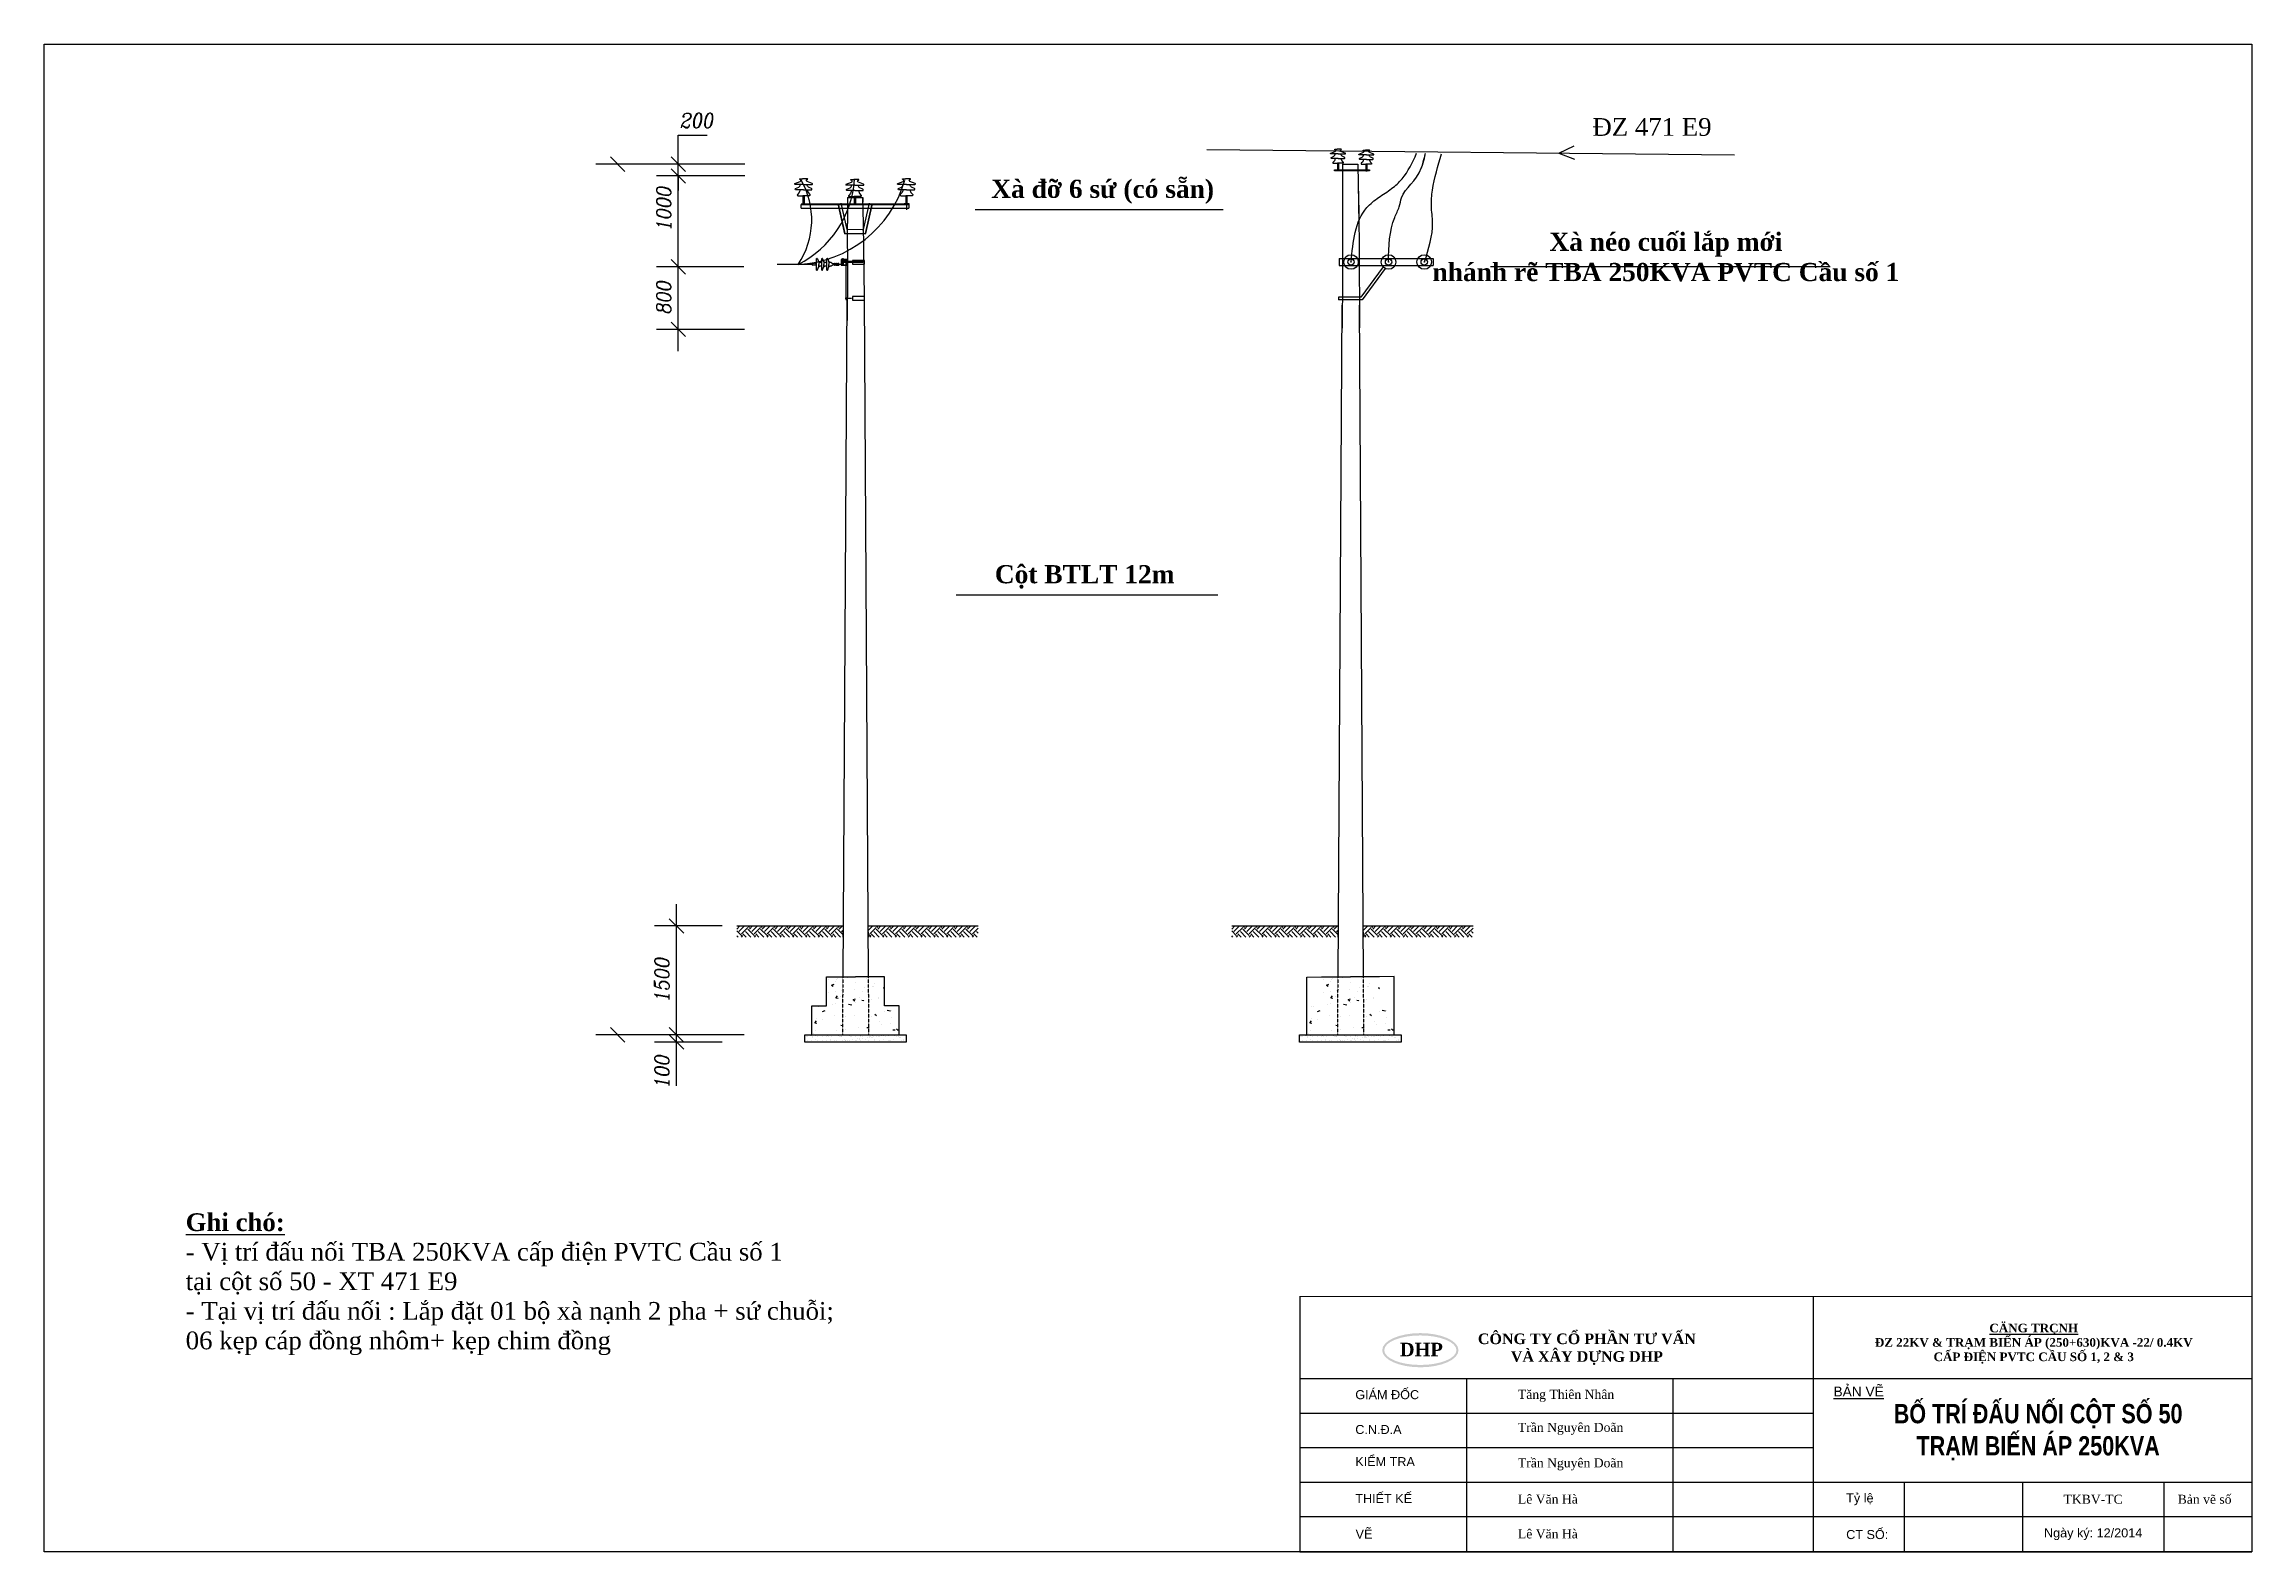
# Model space of a CAD drawing. Header units: inches. Extents: x -246336 to 136055, y -106871 to 69513.
# Drawn here: x -136536 to -116008, y -23762 to -9736 of the extents above; entities that cross this region are included whole.
import ezdxf

# ---------------------------------------------------------------- set-up
doc = ezdxf.new("R2010")
doc.units = ezdxf.units.IN
doc.header["$MEASUREMENT"] = 0
for name, pattern in [('ACAD_ISO10W100', [18.5, 12, -3, 0.5, -3]), ('DASHDOTX2', [2, 1, -0.5, 0, -0.5]), ('DASHEDX2', [1.5, 1, -0.5])]:
    doc.linetypes.add(name, pattern=pattern)
for name, color, linetype in [('kichthuoc', 7, 'Continuous'), ('KTEN', 7, 'Continuous'), ('T_VAT', 7, 'Continuous'), ('XA-TT1', 7, 'Continuous'), ('XA-TT2', 7, 'Continuous')]:
    doc.layers.add(name, color=color, linetype=linetype)
doc.styles.add('ANH', font='Vhavan.ttf', dxfattribs={"height": 2})
doc.styles.add('COM2', font='complex.shx', dxfattribs={"width": 0.9, "oblique": 10, "height": 2})
doc.styles.add('khung ten', font='Varr.ttf')
doc.styles.add('Kten', font='Vtimen.ttf')
doc.styles.add('VIET2', font='VNTIME_0.TTF', dxfattribs={"width": 0.8, "height": 2})
doc.styles.add('VIET25', font='VNTIME_0.TTF', dxfattribs={"height": 2.5})
doc.styles.add('VIET4', font='Vhtime.ttf', dxfattribs={"height": 4})

msp = doc.modelspace()

# ---------------------------------------------------------------- texts
at = {"insert": (-130472.276, -10447.058), "char_height": 135, "attachment_point": 5, "style": 'COM2'}
msp.add_mtext('\\A1;200', dxfattribs=at)
at = {"char_height": 135, "attachment_point": 5, "rotation": 90, "style": 'COM2'}
for s, insert in [('\\A1;1000', (-130775.282, -11272.297)), ('\\A1;800', (-130775.282, -12098.755)), ('1500', (-130792.32, -18445.875)), ('\\A1;100', (-130792.32, -19300.256))]:
    msp.add_mtext(s, dxfattribs=dict(at, insert=insert))
for s, insert, char_height, width, attachment_point, style in [('{\\fTimes New Roman|b1|i0|c0|p18;Xà \\fTimes New Roman|b1|i0|c238|p18;đ\\fTimes New Roman|b1|i0|c0|p18;ỡ 6 sứ (có sẵn)}', (-127729.703, -10997.633), 168.75, 5482.49361, 1, 'VIET4'), ('{\\fTimes New Roman|b1|i0|c0|p18;Xà néo cuối lắp mới\\Pnhánh rẽ TBA 250KVA PVTC Cầu số 1}', (-121457.011, -11490.363), 168.75, 5262.40857, 2, 'VIET4'), ('{\\fTimes New Roman|b1|i0|c0|p18;Cột BTLT 12m}', (-127696.67, -14582.87), 168.75, 2569.33551, 1, 'VIET4'), ('{\\fVNtimes new roman|b1|i0|c0|p34;\\L\\C0;CÄNG TRÇNH \\P\\fTimes New Roman|b1|i0|c238|p18;\\lĐZ\\fTimes New Roman|b1|i0|c0|p18; 22KV & \\fTimes New Roman|b1|i0|c163|p18;TR\\fTimes New Roman|b1|i0|c0|p18;ẠM\\fTimes New Roman|b1|i0|c163|p18; BI\\fTimes New Roman|b1|i0|c0|p18;ẾN\\fTimes New Roman|b1|i0|c163|p18; ÁP \\fTimes New Roman|b1|i0|c0|p18;(250+630)\\fTimes New Roman|b1|i0|c163|p18;KVA -22/ 0.4KV\\PC\\fTimes New Roman|b1|i0|c0|p18;ẤP\\fTimes New Roman|b1|i0|c163|p18; ĐI\\fTimes New Roman|b1|i0|c0|p18;ỆN\\fTimes New Roman|b1|i0|c163|p18; \\fTimes New Roman|b1|i0|c0|p18;PVTC CẦU SỐ 1, 2 & 3}', (-118036.533, -21825.949), 80.274192, 4265.23538, 5, 'Kten')]:
    msp.add_mtext(s, dxfattribs=dict(insert=insert, char_height=char_height, width=width, attachment_point=attachment_point, style=style))
at = {"color": 0, "style": 'khung ten'}
for s, insert, char_height, width, attachment_point in [('{\\fTimes New Roman|b1|i0|c0|p18;CÔNG TY CỔ PHẦN T\\fTimes New Roman|b1|i0|c163|p18;Ư V\\fTimes New Roman|b1|i0|c0|p18;ẤN\\fTimes New Roman|b1|i0|c163|p18;\\PVÀ XÂY D\\fTimes New Roman|b1|i0|c0|p18;ỰNG\\fTimes New Roman|b1|i0|c163|p18; DHP}', (-122191.712, -21877.29), 98.64518, 3985.14564, 5), ('{\\fArial|b0|i0|c0|p34;GIÁM ÐỐC}', (-124344.976, -22300.396), 84.03108, 987.0875, 4), ('{\\fTimes New Roman|b0|i0|c163|p18;Tăng Thiên Nhân}', (-122832.633, -22310.597), 84.03108, 1742.46477, 4), ('{\\fArial|b0|i0|c0|p34;C.N.\\fArial|b0|i0|c238|p34;Đ\\fArial|b0|i0|c0|p34;.A}', (-124344.976, -22624.424), 84.03108, 987.0875, 4), ('{\\fTimes New Roman|b0|i0|c0|p18;Trần \\fTimes New Roman|b0|i0|c163|p18;Nguyên Do\\fTimes New Roman|b0|i0|c0|p18;ãn}', (-122832.633, -22617.831), 84.03108, 1742.46477, 4), ('{\\fArial|b0|i0|c0|p34;KIỂM TRA}', (-124344.976, -22923.033), 84.03108, 987.0875, 4), ('{\\fTimes New Roman|b0|i0|c0|p18;Trần Nguyên Doãn}', (-122832.633, -22948.328), 84.03108, 1742.46477, 4), ('{\\fArial|b0|i0|c0|p34;THIẾT KẾ}', (-124345.208, -23266.775), 84.03108, 987.0875, 4), ('{\\fTimes New Roman|b0|i0|c0|p18;Lê V\\fTimes New Roman|b0|i0|c238|p18;ă\\fTimes New Roman|b0|i0|c0|p18;n Hà}', (-122832.633, -23272.201), 84.03108, 1742.46477, 4), ('{\\fArial|b0|i0|c0|p34;VẼ}', (-124342.397, -23596.82), 84.03108, 987.0875, 4), ('{\\fTimes New Roman|b0|i0|c0|p18;Lê V\\fTimes New Roman|b0|i0|c238|p18;ă\\fTimes New Roman|b0|i0|c0|p18;n Hà}', (-122832.633, -23595.881), 84.03108, 1742.46477, 4)]:
    msp.add_mtext(s, dxfattribs=dict(at, insert=insert, char_height=char_height, width=width, attachment_point=attachment_point))
at = {"color": 5, "insert": (-117995.648, -22649.263), "char_height": 179.46706, "width": 5453.69133, "attachment_point": 5, "style": 'VIET2'}
msp.add_mtext('{\\fArial|b1|i0|c0|p34;\\C0;BỐ TRÍ \\fArial|b1|i0|c238|p34;Đ\\fArial|b1|i0|c0|p34;ẤU NỐI CỘT SỐ 50\\PTRẠM BIẾN ÁP 250KVA}', dxfattribs=at)
at = {"layer": 'T_VAT', "ltscale": 0.01, "style": 'khung ten'}
for s, insert, char_height, width, attachment_point in [('{\\fArial|b0|i0|c0|p34;\\LBẢN VẼ}', (-119898.53, -22271.057), 91.33813, 2945.05088, 4), ('{\\fArial|b0|i0|c0|p34;Tỷ lệ}', (-119780.414, -23273.683), 84.03108, 822.80475, 4), ('{\\fTimes New Roman|b0|i0|c0|p18;TK\\fTimes New Roman|b0|i0|c163|p18;BV\\fTimes New Roman|b0|i0|c0|p18;-TC}', (-117484.26, -23273.652), 84.03108, 1315.88483, 5), ('{\\fTimes New Roman|b0|i0|c0|p18;Bản vẽ số}', (-116447.636, -23273.652), 84.03108, 1315.88483, 5), ('{\\fArial|b0|i0|c0|p34;CT SỐ:  }', (-119780.414, -23601.812), 84.03108, 822.80475, 4), ('{\\fArial|b0|i0|c0|p34;Ngày ký: 12/201\\fArial|b0|i0|c163|p34;4}', (-117484.26, -23598.262), 84.03108, 1315.88483, 5)]:
    msp.add_mtext(s, dxfattribs=dict(at, insert=insert, char_height=char_height, width=width, attachment_point=attachment_point))
at = {"layer": 'XA-TT1', "style": 'VIET25'}
msp.add_text('§Z 471 E9', height=165, dxfattribs=at).set_placement((-122139.882, -10588.957))
at = {"layer": 'XA-TT1', "insert": (-135220.297, -20612.617), "char_height": 165, "width": 12924.45, "attachment_point": 1, "style": 'VIET25'}
msp.add_mtext('{\\f.VnTimeH|b1|i0|c0|p34;\\LGhi chó:\\f.VnTimeH|b0|i0|c0|p34;\\l\\P\\fTimes New Roman|b0|i0|c0|p18;- Vị trí \\fTimes New Roman|b0|i0|c238|p18;đ\\fTimes New Roman|b0|i0|c0|p18;ấu nối TBA 250KVA cấp \\fTimes New Roman|b0|i0|c238|p18;đ\\fTimes New Roman|b0|i0|c0|p18;iện PVTC Cầu số 1\\Ptại cột số 50 - XT 471 E9\\P- Tại vị trí \\fTimes New Roman|b0|i0|c238|p18;đ\\fTimes New Roman|b0|i0|c0|p18;ấu nối : Lắp \\fTimes New Roman|b0|i0|c238|p18;đ\\fTimes New Roman|b0|i0|c0|p18;ặt 01 bộ xà nạnh 2 pha + sứ chuỗi; \\P06 kẹp cáp \\fTimes New Roman|b0|i0|c238|p18;đ\\fTimes New Roman|b0|i0|c0|p18;ồng nhôm+ kẹp chim \\fTimes New Roman|b0|i0|c238|p18;đ\\fTimes New Roman|b0|i0|c0|p18;ồng}', dxfattribs=at)

# ---------------------------------------------------------------- blocks, each defined once
blk = doc.blocks.new('*X142')
at = {"color": 0}
for p, q in [((96.01, 146.11), (96.01, 146.11)), ((98.68, 145.99), (98.68, 145.99)), ((99.67, 146.04), (99.67, 146.04)), ((96.02, 143.96), (96.02, 143.96)), ((96.08, 145.77), (96.08, 145.77)), ((96.48, 144.99), (96.83, 145.12)), ((96.48, 144.99), (96.73, 144.82)), ((97.06, 145.44), (97.06, 145.44)), ((97.08, 144.06), (97.08, 144.06)), ((97.08, 143.22), (97.32, 143.51)), ((97.08, 143.22), (97.38, 143.19)), ((97.14, 145.72), (97.14, 145.72)), ((97.34, 145.93), (97.34, 145.93)), ((97.68, 143.45), (97.68, 143.45)), ((97.91, 144.21), (97.91, 144.21)), ((99.46, 142.98), (99.81, 143.11)), ((99.46, 142.98), (99.71, 142.81)), ((99.6, 144.38), (99.6, 144.38)), ((99.73, 145.32), (99.73, 145.32)), ((100.35, 143.34), (100.35, 143.34)), ((100.74, 144.15), (100.74, 144.15)), ((101.07, 144.63), (101.07, 144.63)), ((101.34, 145.88), (101.34, 145.88)), ((101.94, 143.05), (101.94, 143.05)), ((102.2, 144.75), (102.2, 144.75)), ((102.32, 144.79), (102.32, 144.79)), ((102.4, 145.21), (102.4, 145.21)), ((102.9, 143.07), (102.9, 143.07)), ((103.02, 143.23), (103.02, 143.23)), ((103.65, 144.65), (103.65, 144.65)), ((103.66, 144.59), (103.79, 144.64)), ((103.66, 144.59), (103.79, 144.5)), ((94.18, 139.77), (94.43, 140.06)), ((94.39, 140.38), (94.39, 140.38)), ((94.45, 142.04), (94.45, 142.04)), ((94.71, 141.99), (94.71, 141.99)), ((95.26, 141.36), (95.61, 141.5)), ((95.28, 140.27), (95.28, 140.27)), ((96.6, 142.24), (96.6, 142.24)), ((96.96, 140.73), (96.96, 140.73)), ((97.02, 142.39), (97.02, 142.39)), ((98.44, 140.68), (98.44, 140.68)), ((98.84, 142.34), (99.28, 142.27)), ((99.54, 142.71), (99.54, 142.71)), ((99.69, 140.85), (99.69, 140.85)), ((99.76, 142.65), (99.76, 142.65)), ((100.66, 142.9), (100.96, 142.88)), ((101.01, 142.82), (101.01, 142.82)), ((101.59, 141.1), (101.59, 141.1)), ((102.05, 140.67), (102.05, 140.67)), ((102.45, 140.96), (102.7, 140.8)), ((103.1, 140), (103.1, 140)), ((103.85, 141.3), (103.85, 141.3)), ((104.17, 141.51), (104.62, 141.45)), ((104.71, 140.56), (104.71, 140.56)), ((104.74, 141.51), (104.74, 141.51)), ((93.97, 138.29), (93.97, 138.29)), ((94.18, 139.77), (94.48, 139.74)), ((94.33, 138.71), (94.33, 138.71)), ((97.13, 138.71), (97.13, 138.71)), ((97.77, 139.46), (98.07, 139.43)), ((98.38, 138.87), (98.38, 138.87)), ((100.27, 139.12), (100.27, 139.12)), ((101.36, 139.14), (101.66, 139.12)), ((103.43, 139.54), (103.43, 139.54)), ((104.68, 139.7), (104.68, 139.7)), ((104.94, 138.83), (105.24, 138.8)), ((105.43, 138.95), (105.68, 138.78)), ((105.77, 139.89), (105.77, 139.89))]:
    blk.add_line(p, q, dxfattribs=at)
blk = doc.blocks.new('*X141')
at = {"color": 0}
for p, q in [((84.21, 152.71), (84.63, 153.13)), ((84.85, 151.81), (84.21, 152.45)), ((84.52, 152.36), (85.29, 153.13)), ((84.85, 152.03), (85.74, 152.91)), ((86.16, 151.61), (85.41, 152.36)), ((85.96, 152.91), (85.74, 153.13)), ((86.62, 151.81), (85.74, 152.69)), ((85.96, 152.69), (86.4, 153.13)), ((86.29, 152.36), (87.06, 153.13)), ((86.62, 152.03), (87.5, 152.91)), ((87.93, 151.61), (87.17, 152.36)), ((88.39, 151.81), (87.5, 152.69)), ((87.73, 152.91), (87.51, 153.13)), ((87.73, 152.69), (88.17, 153.13)), ((88.06, 152.36), (88.83, 153.13)), ((88.39, 152.03), (89.27, 152.91)), ((89.69, 151.61), (88.94, 152.36)), ((89.49, 152.91), (89.27, 153.13)), ((90.16, 151.81), (89.27, 152.69)), ((89.49, 152.69), (89.93, 153.13)), ((89.82, 152.36), (90.6, 153.13)), ((90.16, 152.03), (91.04, 152.91)), ((91.46, 151.61), (90.71, 152.36)), ((91.26, 152.91), (91.04, 153.13)), ((91.92, 151.81), (91.04, 152.69)), ((91.26, 152.69), (91.7, 153.13)), ((91.59, 152.36), (92.36, 153.13)), ((91.92, 152.03), (92.81, 152.91)), ((93.23, 151.61), (92.48, 152.36)), ((93.03, 152.91), (92.81, 153.13)), ((93.69, 151.81), (92.81, 152.69)), ((93.03, 152.69), (93.47, 153.13)), ((93.36, 152.36), (94.13, 153.13)), ((93.69, 152.03), (94.58, 152.91)), ((95, 151.61), (94.24, 152.36)), ((94.8, 152.91), (94.58, 153.13)), ((95.46, 151.81), (94.58, 152.69)), ((94.8, 152.69), (95.24, 153.13)), ((95.13, 152.36), (95.9, 153.13)), ((95.46, 152.03), (96.34, 152.91)), ((96.77, 151.61), (96.01, 152.36)), ((97.23, 151.81), (96.34, 152.69)), ((96.56, 152.91), (96.35, 153.13)), ((96.56, 152.69), (97, 153.13)), ((96.9, 152.36), (97.67, 153.13)), ((97.23, 152.03), (98.11, 152.91)), ((98.53, 151.61), (97.78, 152.36)), ((98.33, 152.91), (98.11, 153.13)), ((98.85, 151.95), (98.11, 152.69)), ((98.33, 152.69), (98.77, 153.13)), ((98.66, 152.36), (98.86, 152.55)), ((102.29, 152.45), (102.97, 153.13)), ((102.29, 153.11), (102.31, 153.13)), ((102.53, 152.03), (103.41, 152.91)), ((103.84, 151.61), (103.08, 152.36)), ((104.3, 151.81), (103.41, 152.69)), ((103.64, 152.91), (103.42, 153.13)), ((103.64, 152.69), (104.08, 153.13)), ((103.97, 152.36), (104.74, 153.13)), ((104.3, 152.03), (105.18, 152.91)), ((105.6, 151.61), (104.85, 152.36)), ((105.4, 152.91), (105.18, 153.13)), ((106.07, 151.81), (105.18, 152.69)), ((105.4, 152.69), (105.84, 153.13)), ((105.73, 152.36), (106.51, 153.13)), ((106.07, 152.03), (106.95, 152.91)), ((107.37, 151.61), (106.62, 152.36)), ((107.17, 152.91), (106.95, 153.13)), ((107.83, 151.81), (106.95, 152.69)), ((107.17, 152.69), (107.61, 153.13)), ((107.5, 152.36), (108.27, 153.13)), ((107.83, 152.03), (108.72, 152.91)), ((109.14, 151.61), (108.39, 152.36)), ((108.94, 152.91), (108.72, 153.13)), ((109.6, 151.81), (108.72, 152.69)), ((108.94, 152.69), (109.38, 153.13)), ((109.27, 152.36), (110.04, 153.13)), ((109.6, 152.03), (110.49, 152.91)), ((110.91, 151.61), (110.15, 152.36)), ((110.71, 152.91), (110.49, 153.13)), ((111.37, 151.81), (110.49, 152.69)), ((110.71, 152.69), (111.15, 153.13)), ((111.04, 152.36), (111.81, 153.13)), ((111.37, 152.03), (112.25, 152.91)), ((112.68, 151.61), (111.92, 152.36)), ((113.14, 151.81), (112.25, 152.69)), ((112.47, 152.91), (112.26, 153.13)), ((112.47, 152.69), (112.91, 153.13)), ((112.81, 152.36), (113.58, 153.13)), ((113.14, 152.03), (114.02, 152.91)), ((114.44, 151.61), (113.69, 152.36)), ((114.24, 152.91), (114.02, 153.13)), ((114.9, 151.81), (114.02, 152.69)), ((114.24, 152.69), (114.68, 153.13)), ((114.57, 152.36), (115.34, 153.13)), ((114.9, 152.03), (115.79, 152.91)), ((116.21, 151.61), (115.46, 152.36)), ((116.01, 152.91), (115.79, 153.13)), ((116.67, 151.81), (115.79, 152.69)), ((116.01, 152.69), (116.45, 153.13)), ((116.34, 152.36), (117.11, 153.13)), ((116.67, 152.03), (117.46, 152.82)), ((117.46, 152.12), (117.23, 152.36)), ((84.39, 151.61), (84.21, 151.79)), ((84.87, 151.61), (85.07, 151.81)), ((85.5, 151.61), (85.07, 152.03)), ((86.64, 151.61), (86.84, 151.81)), ((87.26, 151.61), (86.84, 152.03)), ((88.41, 151.61), (88.61, 151.81)), ((89.03, 151.61), (88.61, 152.03)), ((90.18, 151.61), (90.38, 151.81)), ((90.8, 151.61), (90.38, 152.03)), ((91.94, 151.61), (92.14, 151.81)), ((92.57, 151.61), (92.14, 152.03)), ((93.71, 151.61), (93.91, 151.81)), ((94.34, 151.61), (93.91, 152.03)), ((95.48, 151.61), (95.68, 151.81)), ((96.1, 151.61), (95.68, 152.03)), ((97.25, 151.61), (97.45, 151.81)), ((97.87, 151.61), (97.45, 152.03)), ((102.53, 151.81), (102.3, 152.04)), ((102.55, 151.61), (102.75, 151.81)), ((103.17, 151.61), (102.75, 152.03)), ((104.32, 151.61), (104.52, 151.81)), ((104.94, 151.61), (104.52, 152.03)), ((106.09, 151.61), (106.29, 151.81)), ((106.71, 151.61), (106.29, 152.03)), ((107.85, 151.61), (108.05, 151.81)), ((108.48, 151.61), (108.05, 152.03)), ((109.62, 151.61), (109.82, 151.81)), ((110.25, 151.61), (109.82, 152.03)), ((111.39, 151.61), (111.59, 151.81)), ((112.01, 151.61), (111.59, 152.03)), ((113.16, 151.61), (113.36, 151.81)), ((113.78, 151.61), (113.36, 152.03)), ((114.92, 151.61), (115.13, 151.81)), ((115.55, 151.61), (115.13, 152.03)), ((116.69, 151.61), (116.89, 151.81)), ((117.32, 151.61), (116.89, 152.03))]:
    blk.add_line(p, q, dxfattribs=at)
blk = doc.blocks.new('*X140')
at = {"color": 0}
for p, q in [((93.65, 137.9), (93.65, 137.9)), ((93.76, 137.84), (93.76, 137.84)), ((93.91, 137.94), (93.91, 137.94)), ((94.02, 137.32), (94.02, 137.32)), ((94.32, 137.99), (94.32, 137.99)), ((94.51, 137.36), (94.51, 137.36)), ((94.56, 137.99), (94.56, 137.99)), ((94.62, 137.78), (94.62, 137.78)), ((94.65, 137.91), (94.65, 137.91)), ((95, 138.08), (95, 138.08)), ((95.08, 137.51), (95.08, 137.51)), ((95.1, 137.98), (95.1, 137.98)), ((95.26, 138.11), (95.26, 138.11)), ((95.31, 137.85), (95.31, 137.85)), ((95.32, 137.34), (95.32, 137.34)), ((95.97, 137.83), (95.97, 137.83)), ((96.07, 137.36), (96.07, 137.36)), ((96.59, 137.95), (96.59, 137.95)), ((96.6, 137.33), (96.6, 137.33)), ((96.66, 137.98), (96.66, 137.98)), ((96.87, 137.85), (96.87, 137.85)), ((97.08, 137.49), (97.08, 137.49)), ((97.18, 137.41), (97.18, 137.41)), ((97.28, 137.85), (97.28, 137.85)), ((97.63, 137.37), (97.63, 137.37)), ((97.95, 137.38), (97.95, 137.38)), ((98.15, 137.2), (98.15, 137.2)), ((98.22, 137.99), (98.22, 137.99)), ((98.41, 137.23), (98.41, 137.23)), ((98.43, 137.85), (98.43, 137.85)), ((98.56, 137.84), (98.56, 137.84)), ((98.59, 137.93), (98.59, 137.93)), ((98.68, 137.85), (98.68, 137.85)), ((98.81, 137.29), (98.81, 137.29)), ((99.11, 137.45), (99.11, 137.45)), ((99.19, 137.37), (99.19, 137.37)), ((99.26, 137.4), (99.26, 137.4)), ((99.49, 137.38), (99.49, 137.38)), ((99.75, 137.41), (99.75, 137.41)), ((99.77, 137.99), (99.77, 137.99)), ((99.91, 137.89), (99.91, 137.89)), ((99.98, 137.85), (99.98, 137.85)), ((100.16, 137.47), (100.16, 137.47)), ((100.54, 137.39), (100.54, 137.39)), ((100.62, 137.89), (100.62, 137.89)), ((100.74, 137.37), (100.74, 137.37)), ((100.84, 137.56), (100.84, 137.56)), ((101.1, 137.59), (101.1, 137.59)), ((101.12, 137.43), (101.12, 137.43)), ((101.21, 137.35), (101.21, 137.35)), ((101.22, 137.91), (101.22, 137.91)), ((101.33, 137.99), (101.33, 137.99)), ((101.51, 137.64), (101.51, 137.64)), ((101.54, 137.86), (101.54, 137.86)), ((101.89, 137.44), (101.89, 137.44)), ((102.19, 137.73), (102.19, 137.73)), ((102.3, 137.37), (102.3, 137.37)), ((102.45, 137.77), (102.45, 137.77)), ((102.5, 137.9), (102.5, 137.9)), ((102.62, 137.87), (102.62, 137.87)), ((102.71, 137.79), (102.71, 137.79)), ((102.85, 137.82), (102.85, 137.82)), ((102.89, 137.99), (102.89, 137.99)), ((103.1, 137.86), (103.1, 137.86)), ((103.15, 137.39), (103.15, 137.39)), ((103.2, 137.46), (103.2, 137.46)), ((103.53, 137.91), (103.53, 137.91)), ((103.79, 137.94), (103.79, 137.94)), ((103.85, 137.95), (103.85, 137.95)), ((103.86, 137.38), (103.86, 137.38)), ((104.2, 138), (104.2, 138)), ((104.44, 138), (104.44, 138)), ((104.48, 137.45), (104.48, 137.45)), ((104.65, 137.83), (104.65, 137.83)), ((104.66, 137.86), (104.66, 137.86)), ((104.88, 138.09), (104.88, 138.09)), ((105.14, 138.12), (105.14, 138.12)), ((105.15, 137.97), (105.15, 137.97)), ((105.15, 137.37), (105.15, 137.37)), ((105.24, 137.29), (105.24, 137.29)), ((105.41, 137.38), (105.41, 137.38)), ((105.83, 137.5), (105.83, 137.5)), ((106, 138), (106, 138)), ((106.21, 137.87), (106.21, 137.87)), ((106.43, 137.96), (106.43, 137.96)), ((106.65, 137.81), (106.65, 137.81)), ((106.74, 137.72), (106.74, 137.72)), ((106.97, 137.38), (106.97, 137.38)), ((107.14, 137.52), (107.14, 137.52)), ((107.18, 137.33), (107.18, 137.33)), ((107.56, 138), (107.56, 138))]:
    blk.add_line(p, q, dxfattribs=at)
blk = doc.blocks.new('_OBLIQUE')
at = {"color": 0, "linetype": 'ByBlock'}
blk.add_line((-0.5, -0.5), (0.5, 0.5), dxfattribs=at)
blk = doc.blocks.new('SUDUNG')
at = {"layer": 'XA-TT1', "linetype": 'Continuous'}
for points in [[(0, 1.17), (-0.52, 1.17, -0.756652), (-0.53, 1.23), (-0.21, 1.36, 0.805003), (-0.22, 1.48, -1.319257), (-0.22, 1.52), (-0.06, 1.52)], [(0, 1.17), (0.52, 1.17, 0.756652), (0.53, 1.23), (0.21, 1.36, -0.805003), (0.22, 1.48, 1.319257), (0.22, 1.52), (-0.06, 1.52)], [(0, 0.84), (-0.47, 0.84, -0.745259), (-0.49, 0.92), (-0.3, 1.01, 0.255502), (-0.21, 1.16)], [(-0.21, 0.84), (-0.27, 0.67), (-0.38, 0.55, 0.566381), (-0.35, 0.48), (0, 0.48)], [(0, 0.84), (0.47, 0.84, 0.745259), (0.49, 0.92), (0.3, 1.01, -0.255502), (0.21, 1.16)], [(0.21, 0.84), (0.27, 0.67), (0.38, 0.55, -0.566381), (0.35, 0.48), (0, 0.48)]]:
    blk.add_lwpolyline(points, format="xyb", dxfattribs=at)
blk.add_lwpolyline([(-0.05, 0.48), (-0.05, 0), (0.05, 0), (0.05, 0.48)], close=True, dxfattribs=at)
blk = doc.blocks.new('A$C12321B95')
at = {"layer": 'XA-TT1', "linetype": 'Continuous', "xscale": -2.7, "yscale": 2.7, "zscale": 2.7, "rotation": 90}
blk.add_blockref('SUDUNG', (4.09, 1.48), dxfattribs=at)
blk = doc.blocks.new('546')
for p, q in [((26076, 3613), (26074.9, 3613)), ((26075.2, 3613), (26075.2, 3613)), ((26075.5, 3613), (26075.2, 3613)), ((26075.5, 3613.2), (26075.3, 3613.2)), ((26075.3, 3613), (26075.3, 3613.1)), ((26075.4, 3613.1), (26075.4, 3613)), ((26075.4, 3613.1), (26075.4, 3613)), ((26075.5, 3613.2), (26075.6, 3613.2)), ((26075.5, 3613), (26075.8, 3613)), ((26075.6, 3613.1), (26075.6, 3613)), ((26075.7, 3613), (26075.7, 3613.1)), ((26075.8, 3613), (26075.8, 3613)), ((26076, 3613), (26076.4, 3613.3)), ((26077.1, 3613.3), (26076.4, 3613.3)), ((26085.4, 3617.6), (26084.3, 3614.6)), ((26084.3, 3614.6), (26084.3, 3612.5)), ((26086.3, 3618), (26085.9, 3618)), ((26086.3, 3618), (26086.3, 3607)), ((26090.2, 3617.6), (26089.1, 3614.6)), ((26089.1, 3614.6), (26089.1, 3612.5)), ((26091, 3618), (26090.7, 3618)), ((26091, 3618), (26091, 3607)), ((26094.9, 3617.6), (26093.8, 3614.6)), ((26093.8, 3614.6), (26093.8, 3612.5)), ((26095.7, 3618), (26095.4, 3618)), ((26095.7, 3618), (26095.7, 3607)), ((26095.8, 3613.1), (26097.1, 3613.1)), ((26097.3, 3612.9), (26097.2, 3613)), ((26097.6, 3612.9), (26097.6, 3613)), ((26097.8, 3613.1), (26099.4, 3613.1)), ((26098.1, 3613.1), (26098.2, 3613.1)), ((26077.1, 3612.8), (26074.9, 3612.8)), ((26077.1, 3612.1), (26074.9, 3612.1)), ((26076, 3612), (26074.9, 3612)), ((26075.2, 3611.9), (26075.2, 3612)), ((26075.5, 3611.9), (26075.2, 3611.9)), ((26075.5, 3611.9), (26075.3, 3611.9)), ((26075.3, 3611.9), (26075.3, 3611.8)), ((26075.5, 3611.7), (26075.3, 3611.7)), ((26075.4, 3612.1), (26075.4, 3612.8)), ((26075.4, 3611.8), (26075.4, 3611.9)), ((26075.4, 3611.8), (26075.4, 3611.9)), ((26075.4, 3611.7), (26075.4, 3611.6)), ((26075.4, 3611.6), (26075.5, 3611.6)), ((26075.4, 3611.6), (26075.4, 3611.6)), ((26075.4, 3611.6), (26075.5, 3611.6)), ((26075.5, 3611.9), (26075.6, 3611.9)), ((26075.5, 3611.9), (26075.8, 3611.9)), ((26075.5, 3611.7), (26075.6, 3611.7)), ((26075.6, 3611.6), (26075.5, 3611.6)), ((26075.6, 3611.6), (26075.5, 3611.6)), ((26075.6, 3612.1), (26075.6, 3612.8)), ((26075.6, 3611.8), (26075.6, 3611.9)), ((26075.6, 3611.7), (26075.6, 3611.6)), ((26075.6, 3611.6), (26075.6, 3611.6)), ((26075.7, 3611.9), (26075.7, 3611.8)), ((26075.8, 3611.9), (26075.8, 3612)), ((26076, 3612), (26076.4, 3611.6)), ((26077.1, 3611.6), (26076.4, 3611.6)), ((26077.1, 3612.8), (26078, 3612.8)), ((26077.1, 3612.1), (26078, 3612.1)), ((26077.9, 3612.1), (26078.1, 3612.1)), ((26078, 3612.8), (26078.1, 3612.8)), ((26079.5, 3612.8), (26080.3, 3612.8)), ((26079.5, 3612.1), (26080.3, 3612.1)), ((26084.3, 3610.3), (26084.3, 3612.5)), ((26085.4, 3607.3), (26084.3, 3610.3)), ((26086.3, 3607), (26085.9, 3607)), ((26089.1, 3610.3), (26089.1, 3612.5)), ((26090.2, 3607.3), (26089.1, 3610.3)), ((26091, 3607), (26090.7, 3607)), ((26093.8, 3610.3), (26093.8, 3612.5)), ((26094.9, 3607.3), (26093.8, 3610.3)), ((26095.7, 3607), (26095.4, 3607)), ((26095.8, 3611.8), (26097.1, 3611.8)), ((26097.3, 3612), (26097.2, 3611.9)), ((26097.6, 3612), (26097.6, 3611.9)), ((26097.8, 3611.8), (26099.4, 3611.8)), ((26098.1, 3611.8), (26098.2, 3611.8))]:
    blk.add_line(p, q)
at = {"color": 4}
for p, q in [((26075.5, 3613.7), (26075.5, 3611)), ((26075.4, 3612.1), (26075.4, 3612.3)), ((26075.4, 3612.3), (26075.6, 3612.3)), ((26075.4, 3611.6), (26075.4, 3611.7)), ((26075.6, 3612.1), (26075.6, 3612.3)), ((26075.6, 3611.6), (26075.6, 3611.7))]:
    blk.add_line(p, q, dxfattribs=at)
at = {"color": 9}
for p, q in [((26100.1, 3612.6), (26105.1, 3612.6)), ((26100.1, 3612.3), (26105.3, 3612.3))]:
    blk.add_line(p, q, dxfattribs=at)
for centre, radius in [((26078.8, 3612.5), 0.528), ((26077.1, 3612.5), 0.372)]:
    blk.add_circle(centre, radius)
for centre, radius, start, end in [((26075.3, 3613.1), 0.0644, 32.9022, 147.0978), ((26075.5, 3612.9), 0.224, 60.3023, 119.6977), ((26075.5, 3612.9), 0.224, 60.3023, 119.6977), ((26075.6, 3613.1), 0.0644, 32.9022, 147.0978), ((26077.1, 3612.5), 0.868, 25.3769, 90), ((26078.8, 3612.5), 0.803, 213.6951, 146.3049), ((26080.9, 3612.5), 0.753, 90, 270), ((26085.9, 3617.5), 0.496, 90, 160.2802), ((26090.7, 3617.5), 0.496, 90, 160.2802), ((26095.4, 3617.5), 0.496, 90, 160.2802), ((26096.9, 3612.8), 0.37, 25.6706, 58.4804), ((26098, 3612.8), 0.37, 121.5196, 154.3294), ((26099.4, 3612.5), 0.686, 270, 90), ((26075.3, 3611.9), 0.0644, 32.9022, 147.0978), ((26075.3, 3611.8), 0.0644, 212.9022, 327.0978), ((26075.5, 3611.7), 0.224, 60.3023, 119.6977), ((26075.5, 3611.9), 0.224, 240.3023, 299.6977), ((26075.5, 3611.9), 0.224, 240.3023, 299.6977), ((26075.6, 3611.9), 0.0644, 32.9022, 147.0978), ((26075.6, 3611.8), 0.0644, 212.9022, 327.0978), ((26077.1, 3612.5), 0.868, 270, 334.6231), ((26078, 3613), 0.165, 270, 326.3049), ((26078, 3611.9), 0.165, 33.6951, 90), ((26085.9, 3607.5), 0.496, 199.7198, 270), ((26090.7, 3607.5), 0.496, 199.7198, 270), ((26095.4, 3607.5), 0.496, 199.7198, 270), ((26096.9, 3612.1), 0.37, 301.5196, 334.3294), ((26097.4, 3613.1), 0.198, 225.0339, 314.9661), ((26097.4, 3611.9), 0.198, 45.0339, 134.9661), ((26098, 3612.1), 0.37, 205.6706, 238.4804), ((26099.4, 3612.5), 0.293, 90, 270), ((26099.4, 3612.5), 0.293, 270, 90)]:
    blk.add_arc(centre, radius, start, end)
for points in [[(26080.9, 3613.2), (26081.3, 3613.3), (26081.7, 3613.6), (26082.2, 3614.1), (26083.5, 3614.3), (26083.9, 3614.7), (26084.3, 3614.6)], [(26080.9, 3611.7), (26081.3, 3611.6), (26081.7, 3611.3), (26082.2, 3610.8), (26083.5, 3610.7), (26083.9, 3610.2), (26084.3, 3610.3)]]:
    blk.add_spline(points, degree=3)
for points, knots in [([(26086.3, 3613.4), (26086.3, 3613.5), (26086.6, 3613.7), (26087.1, 3614.4), (26088.2, 3613.9), (26088.6, 3614.8), (26089, 3614.6), (26089.1, 3614.6)], [17.292777, 17.292777, 17.292777, 17.292777, 24.779036, 47.769228, 85.139292, 103.993282, 117.459235, 117.459235, 117.459235, 117.459235]), ([(26091, 3613.5), (26091.1, 3613.5), (26091.3, 3613.8), (26091.7, 3614.4), (26092.9, 3613.9), (26093.3, 3614.8), (26093.7, 3614.6), (26093.8, 3614.6)], [20.754354, 20.754354, 20.754354, 20.754354, 24.779036, 47.769228, 85.139292, 103.993282, 117.459235, 117.459235, 117.459235, 117.459235]), ([(26086.3, 3611.5), (26086.3, 3611.4), (26086.6, 3611.2), (26087.1, 3610.5), (26088.2, 3611), (26088.6, 3610.1), (26089, 3610.3), (26089.1, 3610.3)], [17.292777, 17.292777, 17.292777, 17.292777, 24.779036, 47.769228, 85.139292, 103.993282, 117.459235, 117.459235, 117.459235, 117.459235]), ([(26091, 3611.4), (26091.1, 3611.4), (26091.3, 3611.2), (26091.7, 3610.5), (26092.9, 3611), (26093.3, 3610.1), (26093.7, 3610.3), (26093.8, 3610.3)], [20.754354, 20.754354, 20.754354, 20.754354, 24.779036, 47.769228, 85.139292, 103.993282, 117.459235, 117.459235, 117.459235, 117.459235])]:
    blk.add_open_spline(points, degree=3, knots=knots)
blk.add_open_spline([(26105.1, 3612.6), (26105.1, 3612.6), (26105.2, 3612.4), (26105.2, 3612.3), (26105.3, 3612.3)], degree=3, knots=[23.521858, 23.521858, 23.521858, 23.521858, 27.44351, 31.421956, 31.421956, 31.421956, 31.421956], dxfattribs=at)
blk = doc.blocks.new('TDE')
h = blk.add_hatch(color=5)
edge = h.paths.add_edge_path()
edge.add_ellipse((2364, -115), major_axis=(-277, 0), ratio=0.448156, start_angle=0, end_angle=360)
edge = h.paths.add_edge_path(flags=16)
edge.add_ellipse((2364, -115), major_axis=(262, 0), ratio=0.409156, start_angle=0, end_angle=360)
h.paths.add_polyline_path([(2191, -37), (2540, -37), (2540, -184), (2191, -184)], flags=8)
at = {"insert": (2215, -61), "char_height": 98, "width": 363.53, "attachment_point": 1, "style": 'ANH'}
blk.add_mtext('{\\fTimes New Roman|b1|i0|c0|p18;\\C1;DHP}', dxfattribs=at)

# ---------------------------------------------------------------- hatches: boundary and pattern name
h = msp.add_hatch(color=256)
edge = h.paths.add_edge_path()
edge.add_arc((-124384.442, -11762.977), 1.826, 0, 360)
h = msp.add_hatch(color=256)
edge = h.paths.add_edge_path()
edge.add_arc((-124035.742, -11762.992), 1.826, 0, 360)
h = msp.add_hatch(color=256)
edge = h.paths.add_edge_path()
edge.add_arc((-123704.054, -11762.775), 1.826, 0, 360)

# ---------------------------------------------------------------- linework, layer by layer
at = {"color": 4}
for p, q in [((-130640.282, -10852.058), (-130640.282, -10582.058)), ((-130640.282, -10582.058), (-130371.77, -10582.058)), ((-130022.358, -10852.058), (-131406.509, -10852.058)), ((-130022.358, -10852.058), (-130842.782, -10852.058)), ((-130640.282, -11784.692), (-130640.282, -10759.903)), ((-130640.282, -10962.403), (-130640.282, -10852.058)), ((-130022.459, -10962.403), (-130842.782, -10962.403)), ((-130022.459, -10962.403), (-130842.782, -10962.403)), ((-130640.282, -10962.403), (-130640.282, -11097.403)), ((-130640.282, -12592.123), (-130640.282, -11605.388)), ((-130029.42, -11807.887), (-130842.782, -11807.887)), ((-130029.375, -11807.888), (-130842.782, -11807.888)), ((-130025.583, -12389.623), (-130842.782, -12389.623)), ((-130026.225, -18952.125), (-131406.509, -18952.125))]:
    msp.add_line(p, q, dxfattribs=at)
at = {"linetype": 'Continuous'}
msp.add_line((-125726.34, -10717.104), (-120818.841, -10767.327), dxfattribs=at)
for p, q in [((-129070.27, -11460.771), (-128920.214, -11458.715)), ((-129090.073, -11500.146), (-128896.969, -11499.187)), ((-129087.834, -11497.333), (-128899.208, -11496.374)), ((-129448.201, -11784.612), (-129719.35, -11784.612)), ((-129126.675, -11744.777), (-129126.675, -11793.317)), ((-129126.675, -11793.317), (-129078.075, -11793.377)), ((-129123.857, -11744.777), (-129123.857, -11789.849)), ((-129123.857, -11789.849), (-129078.183, -11789.849)), ((-123088.745, -11806.111), (-119928.887, -11806.111)), ((-119239.813, -23113.169), (-119239.813, -23762.326))]:
    msp.add_line(p, q)
at = {"color": 7}
for p, q in [((-124440.515, -11729.095), (-124427.015, -11729.095)), ((-123647.963, -11729.095), (-123661.463, -11729.095))]:
    msp.add_line(p, q, dxfattribs=at)
at = {"color": 2}
for p, q in [((-124086.285, -11807.789), (-124292.626, -12089.958)), ((-124068.408, -11822.104), (-124279.59, -12114.628)), ((-124292.626, -12089.958), (-124500.494, -12089.958)), ((-124500.494, -12089.958), (-124500.479, -12114.628)), ((-124279.59, -12114.628), (-124500.479, -12114.628))]:
    msp.add_line(p, q, dxfattribs=at)
at = {"color": 4, "linetype": 'Continuous'}
for p, q in [((-130231.802, -17939.625), (-130859.82, -17939.625)), ((-130231.802, -19019.625), (-130859.82, -19019.625))]:
    msp.add_line(p, q, dxfattribs=at)
for points in [[(-136536.48, -9736.032), (-116008.451, -9736.032), (-116008.451, -23762.326), (-136536.48, -23762.326)], [(-124539.233, -10905.803), (-124212.508, -10905.803), (-124212.508, -10914.555), (-124539.233, -10914.555)], [(-124483.335, -10905.803), (-124302.857, -10905.803), (-124302.857, -10914.555), (-124483.335, -10914.555)], [(-128923.251, -11766.883), (-129119.93, -11766.883), (-129119.93, -11754.46), (-128923.251, -11754.46)]]:
    msp.add_lwpolyline(points, close=True)
for points in [[(-129496.914, -11222.683), (-128495.664, -11222.683)], [(-129496.914, -11226.621), (-128495.664, -11226.621)], [(-129496.914, -11262.058), (-128495.664, -11262.058)], [(-129090.073, -11500.146), (-129153.855, -11222.833)], [(-129087.834, -11497.333), (-129151.114, -11222.203)], [(-129070.27, -11460.771), (-129126.445, -11216.529)], [(-128916.772, -11459.812), (-128860.597, -11215.57)], [(-128899.208, -11496.374), (-128835.928, -11221.244)], [(-128896.969, -11499.187), (-128833.187, -11221.874)], [(-128540.664, -11219.308), (-128540.664, -11222.683)], [(-128540.664, -11219.308), (-128495.664, -11219.308)], [(-128540.664, -11222.683), (-128495.664, -11222.683)], [(-128495.664, -11219.308), (-128495.664, -11222.683)], [(-128495.664, -11222.683), (-128495.664, -11262.058)], [(-128920.007, -11473.874), (-128916.772, -11459.812)], [(-129162.353, -11787.058), (-129162.353, -11781.435), (-129112.549, -11781.435), (-129112.544, -11731.631), (-129106.921, -11731.631), (-129106.921, -11787.058), (-129162.353, -11787.058)]]:
    msp.add_lwpolyline(points)
at = {"color": 9, "linetype": 'ACAD_ISO10W100', "ltscale": 0.5}
msp.add_lwpolyline([(-128518.164, -11201.111), (-128518.164, -11277.996)], dxfattribs=at)
at = {"color": 4, "linetype": 'DASHDOTX2'}
for points in [[(-129021.59, -11766.883), (-129087.791, -11766.883)], [(-129021.59, -11766.883), (-129087.791, -11766.883)], [(-129021.59, -12101.003), (-129087.791, -12101.003)], [(-129021.59, -12101.003), (-129087.791, -12101.003)]]:
    msp.add_lwpolyline(points, dxfattribs=at)
at = {"color": 3}
msp.add_lwpolyline([(-129078.165, -11771.382), (-129082.15, -11771.382), (-129082.15, -12112.061), (-129078.165, -12112.061)], close=True, dxfattribs=at)
at = {"color": 2}
for points in [[(-128907.417, -11750.107), (-129021.59, -11750.107), (-129021.59, -11783.658), (-128907.417, -11783.658)], [(-128907.417, -11750.107), (-129021.59, -11750.107), (-129021.59, -11783.658), (-128907.417, -11783.658)], [(-128907.417, -12084.227), (-129021.59, -12084.227), (-129021.59, -12117.778), (-128907.417, -12117.778)], [(-128907.417, -12084.227), (-129021.59, -12084.227), (-129021.59, -12117.778), (-128907.417, -12117.778)]]:
    msp.add_lwpolyline(points, close=True, dxfattribs=at)
for centre, radius in [((-124384.442, -11762.977), 67.538), ((-124035.742, -11762.992), 67.538), ((-123704.054, -11762.775), 67.538), ((-124384.442, -11762.977), 29.717), ((-124384.442, -11762.977), 1.826), ((-124035.742, -11762.992), 29.717), ((-124035.742, -11762.992), 1.826), ((-123704.054, -11762.775), 29.717), ((-123704.054, -11762.775), 1.826)]:
    msp.add_circle(centre, radius)
for centre, radius, start, end in [((-129957.893, -10928.447), 959.528, 296.8391997, 355.9447881), ((-130145.656, -11370.506), 746.39, 326.3022914, 29.7451079), ((-129574.577, -10702.717), 1083.045, 272.6407466, 344.0580149)]:
    msp.add_arc(centre, radius, start, end)
at = {"layer": 'kichthuoc', "color": 6}
for p, q in [((-124861.253, -21383.729), (-124861.253, -23762.326)), ((-124861.253, -21383.729), (-124861.253, -23762.326)), ((-124861.253, -21385.514), (-116008.451, -21383.729)), ((-124861.253, -21385.514), (-124861.253, -23762.326)), ((-116008.451, -21383.729), (-116008.451, -23762.326)), ((-116008.451, -21570.211), (-116008.451, -23762.326)), ((-124861.253, -23762.326), (-116008.451, -23762.326)), ((-124167.193, -23762.326), (-116008.451, -23762.326))]:
    msp.add_line(p, q, dxfattribs=at)
at = {"layer": 'KTEN'}
for p, q in [((-120087.86, -21384.551), (-120087.822, -23761.504)), ((-124861.253, -22150.083), (-116008.451, -22150.083)), ((-123311.541, -22150.083), (-123311.541, -23762.326)), ((-123311.309, -22150.02), (-123311.309, -23762.263)), ((-121392.972, -22150.083), (-121392.972, -23762.326)), ((-124861.253, -22471.112), (-120087.822, -22471.112)), ((-124861.253, -22792.14), (-120087.822, -22792.14)), ((-124861.253, -23113.169), (-120087.822, -23113.169)), ((-120087.822, -23113.169), (-116008.451, -23113.169)), ((-118142.434, -23113.169), (-118142.434, -23762.326)), ((-118142.203, -23113.106), (-118142.203, -23762.263)), ((-116826.318, -23113.169), (-116826.318, -23762.326)), ((-124861.253, -23434.198), (-120087.822, -23434.198)), ((-120087.822, -23434.198), (-116008.451, -23434.198))]:
    msp.add_line(p, q, dxfattribs=at)
at = {"layer": 'XA-TT1', "color": 3}
for q in [(-122309.053, -10680.773), (-122307.237, -10807.718)]:
    msp.add_line((-122451.672, -10750.616), q, dxfattribs=at)
at = {"layer": 'XA-TT1'}
msp.add_line((-129496.914, -11262.058), (-129496.914, -11226.621), dxfattribs=at)
at = {"layer": 'XA-TT2', "color": 2, "ltscale": 5}
for p, q in [((-124465.126, -10852.058), (-124465.263, -11908.173)), ((-124320.339, -10852.058), (-124313.318, -11403.289)), ((-129066.874, -11161.455), (-129067.727, -11403.29)), ((-129066.933, -11161.455), (-129066.966, -11204.79)), ((-128925.7, -11161.455), (-128920.973, -11403.296)), ((-128925.312, -11161.455), (-128925.251, -11204.79)), ((-124314.931, -11104.814), (-124310.276, -11612.086)), ((-129068.84, -11400.901), (-129067.511, -11874.622)), ((-128920.973, -11403.296), (-128911.473, -12096.918)), ((-124310.276, -11612.086), (-124305.734, -12375.112)), ((-129067.511, -11874.622), (-129070.091, -12308.102)), ((-129072.984, -12096.918), (-129110.578, -18412.125)), ((-128911.473, -12096.918), (-128873.878, -18412.125)), ((-124465.263, -11908.173), (-124467.644, -12377.294)), ((-124470.936, -12163.928), (-124508.131, -18412.125)), ((-124308.626, -12163.928), (-124271.431, -18412.125))]:
    msp.add_line(p, q, dxfattribs=at)
at = {"layer": 'XA-TT2', "color": 4, "linetype": 'Continuous'}
for p, q in [((-130657.32, -10941.792), (-130657.32, -10941.792)), ((-130657.32, -19426.307), (-130657.32, -17737.125))]:
    msp.add_line(p, q, dxfattribs=at)
at = {"layer": 'XA-TT2', "color": 3}
for p, q in [((-125572.624, -11277.258), (-127880.765, -11277.258)), ((-125624.057, -14862.417), (-128057.37, -14862.417)), ((-125624.057, -14862.417), (-126626.036, -14862.417))]:
    msp.add_line(p, q, dxfattribs=at)
at = {"layer": 'XA-TT2', "color": 5}
for p, q in [((-130096.802, -17939.625), (-129107.822, -17939.625)), ((-128876.634, -17939.625), (-127852.373, -17939.625)), ((-125494.354, -17939.625), (-124505.375, -17939.625)), ((-124274.187, -17939.625), (-123249.925, -17939.625))]:
    msp.add_line(p, q, dxfattribs=at)
at = {"layer": 'XA-TT2'}
for p, q in [((-129107.822, -17939.625), (-129108.827, -18042.596)), ((-128876.634, -17939.625), (-128875.63, -18042.596)), ((-124505.375, -17939.625), (-124506.379, -18042.596)), ((-124274.187, -17939.625), (-124273.183, -18042.596))]:
    msp.add_line(p, q, dxfattribs=at)
at = {"layer": 'XA-TT2', "color": 2}
for points in [[(-124465.126, -10852.058), (-124320.339, -10852.058)], [(-129066.933, -11161.455), (-128925.312, -11161.455)]]:
    msp.add_lwpolyline(points, dxfattribs=at)
at = {"layer": 'XA-TT2'}
for points in [[(-129072.675, -11793.377), (-129072.675, -11739.377), (-129126.675, -11739.377), (-129126.675, -11744.777), (-129078.075, -11744.777), (-129078.075, -11793.377)], [(-129072.675, -11793.377), (-129072.675, -11739.377), (-129126.675, -11739.377), (-129126.675, -11744.777), (-129078.075, -11744.777), (-129078.075, -11793.377)], [(-129464.728, -19019.625), (-129464.728, -18952.125), (-128519.728, -18952.125), (-128519.728, -19019.625)], [(-124862.281, -19019.625), (-124862.281, -18952.125), (-123917.281, -18952.125), (-123917.281, -19019.625)]]:
    msp.add_lwpolyline(points, close=True, dxfattribs=at)
for points in [[(-124494.04, -11729.095), (-123621.061, -11729.095)], [(-124494.04, -11729.095), (-124494.04, -11796.105)], [(-124494.04, -11796.105), (-123621.061, -11796.105)], [(-123621.061, -11729.095), (-123621.061, -11796.105)], [(-129397.228, -18952.125), (-129397.228, -18682.125), (-129262.228, -18682.125), (-129262.228, -18412.125), (-128992.228, -18412.125)], [(-128587.228, -18952.125), (-128587.228, -18682.125), (-128722.228, -18682.125), (-128722.228, -18412.125), (-128992.228, -18412.125)], [(-124794.781, -18952.125), (-124794.781, -18414.733), (-124659.781, -18412.125), (-124659.781, -18412.125), (-124389.781, -18412.125)], [(-123984.781, -18952.125), (-123984.781, -18411.146), (-124119.781, -18412.125), (-124119.781, -18412.125), (-124389.781, -18412.125)]]:
    msp.add_lwpolyline(points, dxfattribs=at)
at = {"layer": 'XA-TT2', "color": 2, "linetype": 'DASHEDX2'}
for points in [[(-129110.578, -18412.125), (-129113.728, -18952.125)], [(-128873.878, -18412.125), (-128870.728, -18952.125)], [(-124508.131, -18412.125), (-124511.281, -18952.125)], [(-124271.431, -18412.125), (-124268.281, -18952.125)]]:
    msp.add_lwpolyline(points, dxfattribs=at)
at = {"layer": 'XA-TT2', "color": 5}
for points in [[(-124382.616, -11762.977), (-124236.379, -11255.969), (-124127.807, -11162.387), (-124007.979, -11080.502), (-123910.664, -10990.087), (-123774.732, -10751.557)], [(-124035.767, -11761.166), (-123978.058, -11347.422), (-123936.88, -11248.22), (-123914.368, -11165.873), (-123728.072, -10883.48), (-123693.618, -10753.457), (-123728.072, -10883.48)], [(-123702.228, -11762.775), (-123625.983, -11394.158), (-123637.239, -11244.479), (-123626.797, -11094.8), (-123542.344, -10757.002)]]:
    msp.add_spline(points, degree=3, dxfattribs=at)

# ---------------------------------------------------------------- block references
at = {"color": 4, "xscale": 135.0000000000819, "yscale": 135.0000000000819, "zscale": 135}
for p, rotation in [((-131204.009, -10852.058), 90), ((-130640.282, -10852.058), 270), ((-130640.282, -10962.403), 90), ((-130640.282, -10962.403), 90), ((-130640.282, -11807.887), 270), ((-130640.282, -11807.888), 90), ((-130640.282, -12389.623), 270), ((-131204.009, -18952.125), 270)]:
    msp.add_blockref('_OBLIQUE', p, dxfattribs=dict(at, rotation=rotation))
at = {"xscale": 10, "yscale": 10, "zscale": 10, "rotation": 180}
msp.add_blockref('546', (131603.506, 24339.883), dxfattribs=at)
at = {"xscale": 1.280987133213785, "yscale": 1.280987131394795, "zscale": 1.280987136}
msp.add_blockref('TDE', (-126768.247, -21738.928), dxfattribs=at)
at = {"layer": 'XA-TT1', "rotation": 90}
for p, xscale, yscale, zscale in [((-124436.225, -10714.133), -46.81130433261842, 46.81130433261842, 46.81130433256156), ((-124172.826, -10722.884), -46.81130433261842, 46.81130433261842, 46.81130433256156), ((-129391.16, -10988.99), -56.25, 56.25, 56.25), ((-128914.193, -10996.303), -56.25, 56.25, 56.25), ((-128434.849, -10988.99), -56.25, 56.25, 56.25)]:
    msp.add_blockref('A$C12321B95', p, dxfattribs=dict(at, xscale=xscale, yscale=yscale, zscale=zscale))
at = {"layer": 'XA-TT2', "color": 4, "linetype": 'Continuous', "xscale": 135.0000000000819, "yscale": 135.0000000000819, "zscale": 135}
for p, rotation in [((-130657.32, -17939.625), 90), ((-130657.32, -18952.125), 270), ((-130657.32, -19019.625), 90)]:
    msp.add_blockref('_OBLIQUE', p, dxfattribs=dict(at, rotation=rotation))
at = {"layer": 'XA-TT2', "xscale": 67.50000000065484, "yscale": 67.50000000004093, "zscale": 67.5}
for name, p in [('*X141', (-135780.986, -28275.957)), ('*X141', (-131178.539, -28275.957)), ('*X142', (-135728.122, -28275.957)), ('*X142', (-131125.674, -28275.957)), ('*X140', (-135780.986, -28275.957)), ('*X140', (-131178.539, -28275.957))]:
    msp.add_blockref(name, p, dxfattribs=at)

msp.set_redraw_order([(e.dxf.handle, doc.entitydb.next_handle()) for e in msp.query("TEXT MTEXT ATTDEF DIMENSION ARC_DIMENSION")])  # texts and dimensions are drawn at this point

doc.saveas('drawing.dxf')
